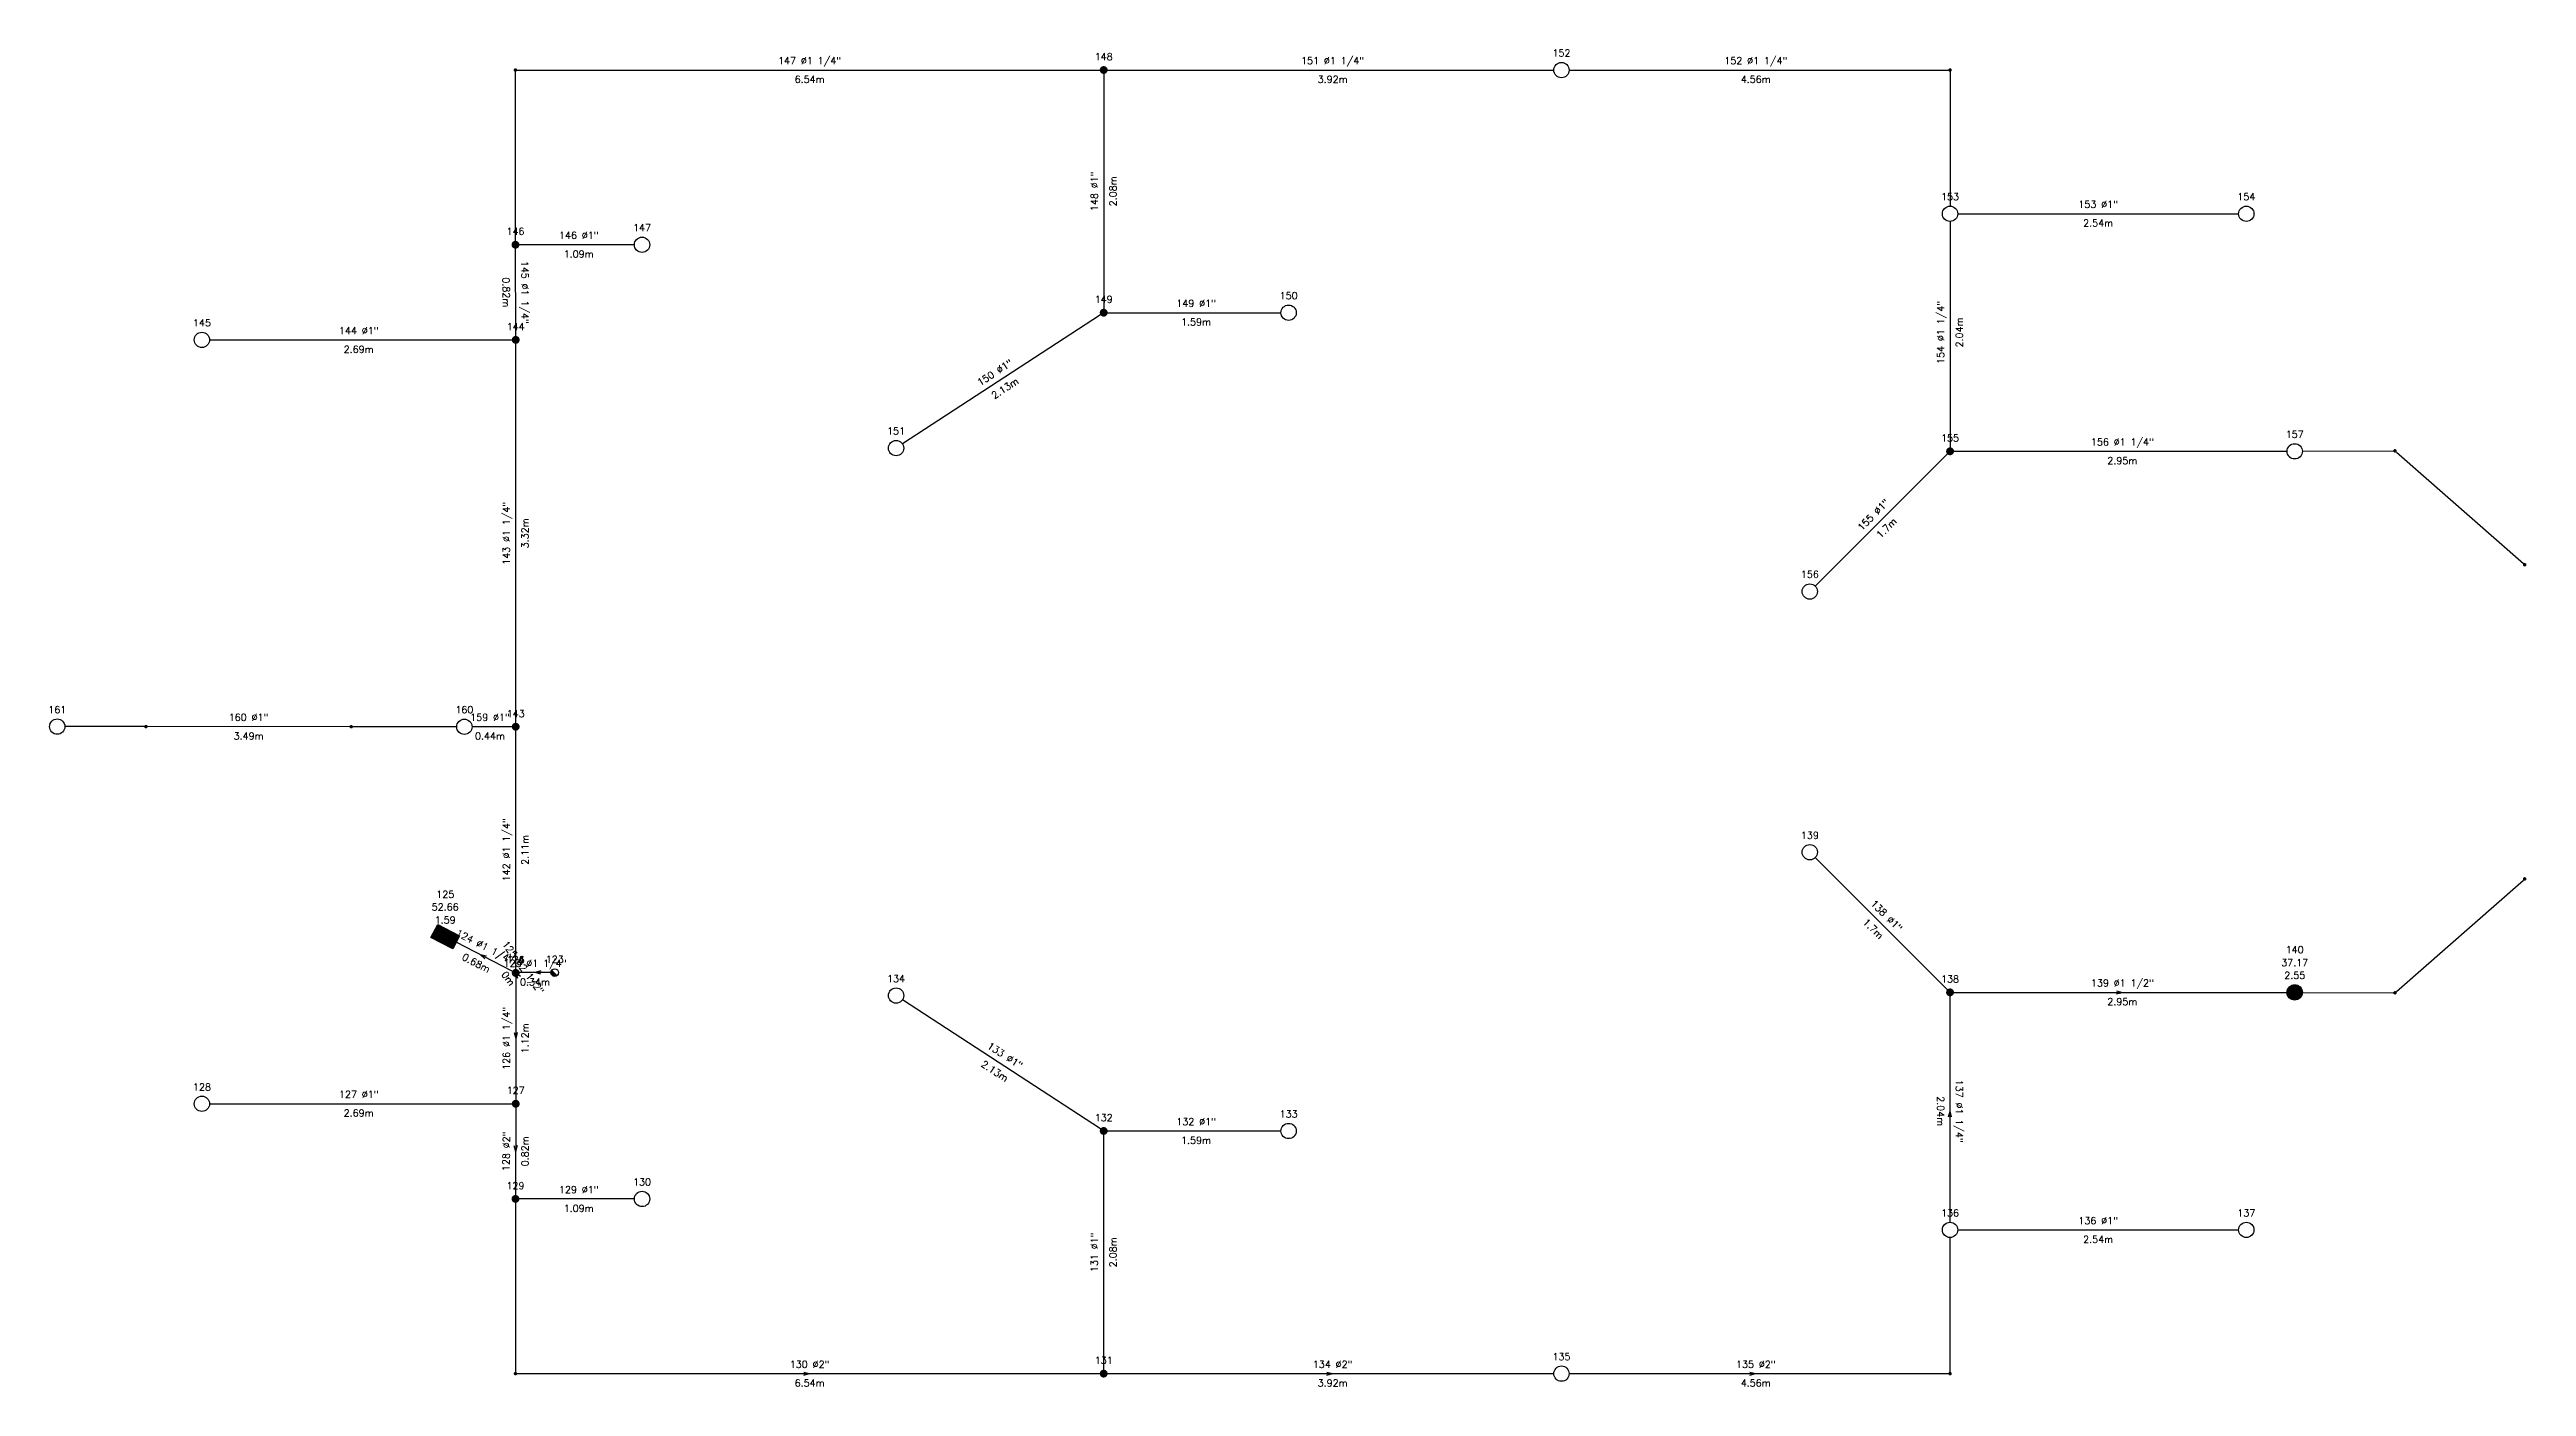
# Model space of a CAD drawing. Header units: metres. Extents: x -63.6 to 24.5, y -61.1 to 26.1.
# Drawn here: x -42.99 to -21.22, y -2.86 to 8.88 of the extents above; entities that cross this region are included whole.
import ezdxf
from ezdxf.enums import TextEntityAlignment as Align

# ---------------------------------------------------------------- set-up
doc = ezdxf.new("R2010")
doc.units = ezdxf.units.M
doc.header["$LTSCALE"] = 12.7
doc.layers.get('0').update_dxf_attribs({"linetype": 'CONTINUOUS'})
for name, color, linetype in [('TEXTO_NUDOS', 7, 'CONTINUOUS'), ('TEXTO_RAMAS', 7, 'CONTINUOUS'), ('UNIFILAR', 7, 'CONTINUOUS')]:
    doc.layers.add(name, color=color, linetype=linetype)
doc.styles.add('ROMANS', font='Romans', dxfattribs={"height": 0.0635})

msp = doc.modelspace()

# ---------------------------------------------------------------- texts
at = {"layer": 'TEXTO_NUDOS', "color": 94, "linetype": 'Continuous', "style": 'ROMANS'}
for s, p in [('148', (-33.724, 8.79, 2.562)), ('152', (-29.702, 8.823, 2.562)), ('153', (-26.288, 7.56, 2.562)), ('154', (-23.685, 7.56, 2.562)), ('146', (-38.892, 7.255, 2.562)), ('147', (-37.78, 7.287, 2.562)), ('150', (-32.099, 6.691, 2.562)), ('149', (-33.724, 6.658, 2.562)), ('145', (-41.647, 6.452, 2.562)), ('144', (-38.89, 6.419, 2.562)), ('151', (-35.548, 5.501, 2.562)), ('155', (-26.288, 5.44, 2.562)), ('157', (-23.26, 5.473, 2.562)), ('156', (-27.52, 4.241, 2.562)), ('161', (-42.918, 3.054, 1.414)), ('160', (-39.341, 3.052, 2.562)), ('143', (-38.89, 3.019, 2.562)), ('139', (-27.52, 1.95, 2.562)), ('52.66', (-39.509, 1.318, 1.537)), ('125', (-39.509, 1.431, 1.537)), ('1.59', (-39.509, 1.206, 1.537)), ('126', (-38.89, 0.857, 2.562)), ('124', (-38.89, 0.856, 1.537)), ('123', (-38.547, 0.859)), ('37.17', (-23.26, 0.831, 2.562)), ('140', (-23.26, 0.944, 2.562)), ('134', (-35.548, 0.69, 2.562)), ('138', (-26.288, 0.686, 2.562)), ('2.55', (-23.26, 0.718, 2.562)), ('128', (-41.647, -0.261, 2.562)), ('127', (-38.89, -0.293, 2.562)), ('132', (-33.724, -0.532, 2.562)), ('133', (-32.099, -0.5, 2.562)), ('129', (-38.892, -1.129, 2.562)), ('130', (-37.78, -1.096, 2.562)), ('136', (-26.288, -1.369, 2.562)), ('137', (-23.685, -1.369, 2.562)), ('131', (-33.724, -2.664, 2.562)), ('135', (-29.702, -2.632, 2.562))]:
    msp.add_text(s, height=0.0615, dxfattribs=at).set_placement(p, align=Align.CENTER)
at = {"layer": 'TEXTO_RAMAS', "color": 94, "linetype": 'Continuous', "style": 'ROMANS'}
for s, p in [('147 Ø1 1/4"', (-36.308, 8.755, 2.562)), ('151 Ø1 1/4"', (-31.713, 8.755, 2.562)), ('152 Ø1 1/4"', (-27.995, 8.755, 2.562)), ('153 Ø1"', (-24.987, 7.492, 2.562)), ('146 Ø1"', (-38.336, 7.22, 2.562)), ('149 Ø1"', (-32.912, 6.623, 2.562)), ('156 Ø1 1/4"', (-24.774, 5.405, 2.562)), ('159 Ø1"', (-39.116, 2.985, 2.562)), ('123 Ø1 1/4"', (-38.72, 0.825)), ('139 Ø1 1/2"', (-24.774, 0.651, 2.562)), ('132 Ø1"', (-32.912, -0.567, 2.562)), ('129 Ø1"', (-38.336, -1.164, 2.562)), ('136 Ø1"', (-24.987, -1.436, 2.562)), ('130 Ø2"', (-36.308, -2.699, 2.562)), ('134 Ø2"', (-31.713, -2.699, 2.562)), ('135 Ø2"', (-27.995, -2.699, 2.562))]:
    msp.add_text(s, height=0.0615, dxfattribs=at).set_placement(p, align=Align.CENTER)
for s, p in [('6.54m', (-36.308, 8.653, 2.562)), ('3.92m', (-31.713, 8.653, 2.562)), ('4.56m', (-27.995, 8.653, 2.562)), ('2.54m', (-24.987, 7.39, 2.562)), ('1.09m', (-38.336, 7.118, 2.562)), ('1.59m', (-32.912, 6.521, 2.562)), ('2.95m', (-24.774, 5.303, 2.562)), ('0.44m', (-39.116, 2.882, 2.562)), ('0.34m', (-38.72, 0.723)), ('2.95m', (-24.774, 0.549, 2.562)), ('1.59m', (-32.912, -0.669, 2.562)), ('1.09m', (-38.336, -1.266, 2.562)), ('2.54m', (-24.987, -1.538, 2.562)), ('6.54m', (-36.308, -2.801, 2.562)), ('3.92m', (-31.713, -2.801, 2.562)), ('4.56m', (-27.995, -2.801, 2.562))]:
    msp.add_text(s, height=0.0615, dxfattribs=at).set_placement(p, align=Align.TOP_CENTER)
for s, rotation, p in [('148 Ø1"', 90, (-33.775, 7.638, 2.562)), ('145 Ø1 1/4"', 270.1387, (-38.84, 6.751, 2.562)), ('154 Ø1 1/4"', 89.9948, (-26.34, 6.398, 2.562)), ('144 Ø1"', 0.0001, (-40.269, 6.384, 2.562)), ('150 Ø1"', 33.116, (-34.664, 6.02, 2.562)), ('143 Ø1 1/4"', 90, (-38.942, 4.633, 2.562)), ('155 Ø1"', 45, (-26.941, 4.774, 2.562)), ('160 Ø1"', 359.9575, (-41.237, 2.986, 1.988)), ('142 Ø1 1/4"', 90, (-38.942, 1.852, 2.562)), ('138 Ø1"', 315, (-26.868, 1.252, 2.562)), ('124 Ø1 1/4"', 332.6928, (-39.176, 0.976, 1.537)), ('125 Ø2 1/2"', 306.2036, (-38.849, 0.801, 2.05)), ('126 Ø1 1/4"', 90, (-38.942, 0.196, 2.562)), ('133 Ø1"', 326.884, (-34.608, 0.02, 2.562)), ('137 Ø1 1/4"', 270.0052, (-26.237, -0.444, 2.562)), ('127 Ø1"', 359.9999, (-40.269, -0.328, 2.562)), ('128 Ø2"', 89.8613, (-38.943, -0.797, 2.562)), ('131 Ø1"', 90, (-33.775, -1.684, 2.562))]:
    msp.add_text(s, height=0.0615, rotation=rotation, dxfattribs=at).set_placement(p, align=Align.CENTER)
for s, rotation, p in [('2.08m', 90, (-33.673, 7.638, 2.562)), ('0.82m', 270.1387, (-38.943, 6.751, 2.562)), ('2.04m', 89.9948, (-26.237, 6.398, 2.562)), ('2.69m', 0.0001, (-40.269, 6.282, 2.562)), ('2.13m', 33.116, (-34.608, 5.934, 2.562)), ('3.32m', 90, (-38.839, 4.633, 2.562)), ('1.7m', 45, (-26.868, 4.702, 2.562)), ('3.49m', 359.9575, (-41.237, 2.883, 1.988)), ('2.11m', 90, (-38.839, 1.852, 2.562)), ('1.7m', 315, (-26.941, 1.18, 2.562)), ('0.68m', 332.6928, (-39.223, 0.885, 1.537)), ('0m', 306.2036, (-38.931, 0.74, 2.05)), ('1.12m', 90, (-38.839, 0.196, 2.562)), ('2.13m', 326.884, (-34.664, -0.066, 2.562)), ('2.69m', 359.9999, (-40.269, -0.43, 2.562)), ('2.04m', 270.0052, (-26.34, -0.444, 2.562)), ('0.82m', 89.8613, (-38.84, -0.797, 2.562)), ('2.08m', 90, (-33.673, -1.684, 2.562))]:
    msp.add_text(s, height=0.0615, rotation=rotation, dxfattribs=at).set_placement(p, align=Align.TOP_CENTER)

# ---------------------------------------------------------------- blocks, each defined once
blk = doc.blocks.new('CONEXION_PLANTAS_IPCI')
at = {"color": 0, "linetype": 'Continuous'}
blk.add_circle((-0.004736, -0.005671), 1.5, dxfattribs=at)
for points in [[(-1.499779, 0.11617), (-1.504474, -0.033694), (0.363297, -1.459821), (0.216286, -1.489298)], [(-1.480147, 0.264817), (-1.499779, 0.11617), (0.506632, -1.415814), (0.363297, -1.459821)], [(-1.445772, 0.410761), (-1.480147, 0.264817), (0.644856, -1.357718), (0.506632, -1.415814)], [(-1.396999, 0.552544), (-1.445772, 0.410761), (0.77659, -1.286112), (0.644856, -1.357718)], [(-1.334315, 0.688749), (-1.396999, 0.552544), (0.900518, -1.201713), (0.77659, -1.286112)], [(-1.258346, 0.818016), (-1.334315, 0.688749), (1.0154, -1.105363), (0.900518, -1.201713)], [(-1.169852, 0.939054), (-1.258346, 0.818016), (1.047775, -1.074419), (1.0154, -1.105363)], [(-1.069716, 1.050651), (-1.169852, 0.939054), (-0.004736, -0.005671), (1.047775, -1.074419)], [(-1.504474, -0.033694), (-1.494184, -0.183278), (0.216286, -1.489298), (0.067066, -1.503952)], [(-1.494184, -0.183278), (-1.469012, -0.331087), (0.067066, -1.503952), (-0.082871, -1.503635)], [(-1.469012, -0.331087), (-1.429209, -0.475645), (-0.082871, -1.503635), (-0.232027, -1.488351)], [(-1.429209, -0.475645), (-1.375174, -0.615507), (-0.232027, -1.488351), (-0.378913, -1.458252)], [(-1.375174, -0.615507), (-1.307445, -0.749276), (-0.378913, -1.458252), (-0.52206, -1.41364)], [(-1.307445, -0.749276), (-1.226701, -0.875615), (-0.52206, -1.41364), (-0.660037, -1.35496)], [(-1.226701, -0.875615), (-1.133746, -0.993262), (-0.660037, -1.35496), (-0.791468, -1.282798)], [(-1.133746, -0.993262), (-1.029511, -1.101041), (-0.791468, -1.282798), (-0.915037, -1.197876)]]:
    blk.add_solid(points, dxfattribs=at)
blk = doc.blocks.new('BOCA_RELLENO_IPCI')
at = {"color": 0}
blk.add_solid([(-2, 1.2), (2, 1.2), (-2, -1.2), (2, -1.2)], dxfattribs=at)
blk = doc.blocks.new('BOCA_INCENDIOS_IPCI')
at = {"color": 0, "linetype": 'Continuous'}
for p, q in [((-2, 1.2), (2, 1.2)), ((-2, -1.2), (-2, 1.2)), ((-0.75, 0.85), (1.535532, 0.85)), ((2, 1.2), (2, -1.2)), ((2, -1.2), (-2, -1.2))]:
    blk.add_line(p, q, dxfattribs=at)
for radius in [0.85, 0.25]:
    blk.add_circle((-0.75, 0), radius, dxfattribs=at)
blk = doc.blocks.new('NUDO_PASO_IPCI')
at = {"color": 0, "linetype": 'Continuous'}
for points in [[(-0.742494, 0.10584), (-0.749351, 0.031185), (-0.748721, -0.043781), (-0.749351, 0.031185)], [(-0.728219, 0.179437), (-0.742494, 0.10584), (-0.74061, -0.118309), (-0.748721, -0.043781)], [(-0.706667, 0.251241), (-0.728219, 0.179437), (-0.725099, -0.191656), (-0.74061, -0.118309)], [(-0.678054, 0.320535), (-0.706667, 0.251241), (-0.702343, -0.263087), (-0.725099, -0.191656)], [(-0.642667, 0.386626), (-0.678054, 0.320535), (-0.672569, -0.33189), (-0.702343, -0.263087)], [(-0.600858, 0.448854), (-0.642667, 0.386626), (-0.636075, -0.397377), (-0.672569, -0.33189)], [(-0.553045, 0.506597), (-0.600858, 0.448854), (-0.593226, -0.458893), (-0.636075, -0.397377)], [(-0.499707, 0.559279), (-0.553045, 0.506597), (-0.544449, -0.515825), (-0.593226, -0.458893)], [(-0.441376, 0.606372), (-0.499707, 0.559279), (-0.490233, -0.567602), (-0.544449, -0.515825)], [(-0.378635, 0.647407), (-0.441376, 0.606372), (-0.431118, -0.613708), (-0.490233, -0.567602)], [(-0.31211, 0.681973), (-0.378635, 0.647407), (-0.367696, -0.653682), (-0.431118, -0.613708)], [(-0.242467, 0.709725), (-0.31211, 0.681973), (-0.300599, -0.687124), (-0.367696, -0.653682)], [(-0.170402, 0.730386), (-0.242467, 0.709725), (-0.2305, -0.713702), (-0.300599, -0.687124)], [(-0.096633, 0.743749), (-0.170402, 0.730386), (-0.158097, -0.733148), (-0.2305, -0.713702)], [(-0.0219, 0.74968), (-0.096633, 0.743749), (-0.084114, -0.745268), (-0.158097, -0.733148)], [(0.053053, 0.748121), (-0.0219, 0.74968), (-0.009291, -0.749942), (-0.084114, -0.745268)], [(0.127475, 0.739087), (0.053053, 0.748121), (0.065624, -0.747123), (-0.009291, -0.749942)], [(0.200624, 0.722669), (0.127475, 0.739087), (0.139884, -0.736839), (0.065624, -0.747123)], [(0.271768, 0.699029), (0.200624, 0.722669), (0.212747, -0.719193), (0.139884, -0.736839)], [(0.340197, 0.668406), (0.271768, 0.699029), (0.283483, -0.694361), (0.212747, -0.719193)], [(0.405227, 0.631103), (0.340197, 0.668406), (0.351388, -0.662591), (0.283483, -0.694361)], [(0.466207, 0.587495), (0.405227, 0.631103), (0.415781, -0.624201), (0.351388, -0.662591)], [(0.52253, 0.538017), (0.466207, 0.587495), (0.47602, -0.579573), (0.415781, -0.624201)], [(0.573632, 0.483163), (0.52253, 0.538017), (0.531502, -0.529155), (0.47602, -0.579573)], [(0.619002, 0.423482), (0.573632, 0.483163), (0.581674, -0.47345), (0.531502, -0.529155)], [(0.658187, 0.359569), (0.619002, 0.423482), (0.626035, -0.413014), (0.581674, -0.47345)], [(0.690796, 0.292064), (0.658187, 0.359569), (0.66414, -0.348452), (0.626035, -0.413014)], [(0.716502, 0.22164), (0.690796, 0.292064), (0.695609, -0.280407), (0.66414, -0.348452)], [(0.73505, 0.149002), (0.716502, 0.22164), (0.720128, -0.209562), (0.695609, -0.280407)], [(0.746253, 0.074875), (0.73505, 0.149002), (0.737451, -0.136622), (0.720128, -0.209562)], [(0.75, 0), (0.746253, 0.074875), (0.747407, -0.062317), (0.737451, -0.136622)]]:
    blk.add_solid(points, dxfattribs=at)
blk = doc.blocks.new('ROCIADOR_AUTOMATICO_IPCI')
at = {"color": 0, "linetype": 'Continuous'}
blk.add_circle((-0.004736, -0.005671), 1.5, dxfattribs=at)
blk = doc.blocks.new('NUDO_DERIVACION_IPCI')
at = {"color": 0, "linetype": 'Continuous'}
for points in [[(-0.742494, 0.10584), (-0.749351, 0.031185), (-0.748721, -0.043781), (-0.749351, 0.031185)], [(-0.728219, 0.179437), (-0.742494, 0.10584), (-0.74061, -0.118309), (-0.748721, -0.043781)], [(-0.706667, 0.251241), (-0.728219, 0.179437), (-0.725099, -0.191656), (-0.74061, -0.118309)], [(-0.678054, 0.320535), (-0.706667, 0.251241), (-0.702343, -0.263087), (-0.725099, -0.191656)], [(-0.642667, 0.386626), (-0.678054, 0.320535), (-0.672569, -0.33189), (-0.702343, -0.263087)], [(-0.600858, 0.448854), (-0.642667, 0.386626), (-0.636075, -0.397377), (-0.672569, -0.33189)], [(-0.553045, 0.506597), (-0.600858, 0.448854), (-0.593226, -0.458893), (-0.636075, -0.397377)], [(-0.499707, 0.559279), (-0.553045, 0.506597), (-0.544449, -0.515825), (-0.593226, -0.458893)], [(-0.441376, 0.606372), (-0.499707, 0.559279), (-0.490233, -0.567602), (-0.544449, -0.515825)], [(-0.378635, 0.647407), (-0.441376, 0.606372), (-0.431118, -0.613708), (-0.490233, -0.567602)], [(-0.31211, 0.681973), (-0.378635, 0.647407), (-0.367696, -0.653682), (-0.431118, -0.613708)], [(-0.242467, 0.709725), (-0.31211, 0.681973), (-0.300599, -0.687124), (-0.367696, -0.653682)], [(-0.170402, 0.730386), (-0.242467, 0.709725), (-0.2305, -0.713702), (-0.300599, -0.687124)], [(-0.096633, 0.743749), (-0.170402, 0.730386), (-0.158097, -0.733148), (-0.2305, -0.713702)], [(-0.0219, 0.74968), (-0.096633, 0.743749), (-0.084114, -0.745268), (-0.158097, -0.733148)], [(0.053053, 0.748121), (-0.0219, 0.74968), (-0.009291, -0.749942), (-0.084114, -0.745268)], [(0.127475, 0.739087), (0.053053, 0.748121), (0.065624, -0.747123), (-0.009291, -0.749942)], [(0.200624, 0.722669), (0.127475, 0.739087), (0.139884, -0.736839), (0.065624, -0.747123)], [(0.271768, 0.699029), (0.200624, 0.722669), (0.212747, -0.719193), (0.139884, -0.736839)], [(0.340197, 0.668406), (0.271768, 0.699029), (0.283483, -0.694361), (0.212747, -0.719193)], [(0.405227, 0.631103), (0.340197, 0.668406), (0.351388, -0.662591), (0.283483, -0.694361)], [(0.466207, 0.587495), (0.405227, 0.631103), (0.415781, -0.624201), (0.351388, -0.662591)], [(0.52253, 0.538017), (0.466207, 0.587495), (0.47602, -0.579573), (0.415781, -0.624201)], [(0.573632, 0.483163), (0.52253, 0.538017), (0.531502, -0.529155), (0.47602, -0.579573)], [(0.619002, 0.423482), (0.573632, 0.483163), (0.581674, -0.47345), (0.531502, -0.529155)], [(0.658187, 0.359569), (0.619002, 0.423482), (0.626035, -0.413014), (0.581674, -0.47345)], [(0.690796, 0.292064), (0.658187, 0.359569), (0.66414, -0.348452), (0.626035, -0.413014)], [(0.716502, 0.22164), (0.690796, 0.292064), (0.695609, -0.280407), (0.66414, -0.348452)], [(0.73505, 0.149002), (0.716502, 0.22164), (0.720128, -0.209562), (0.695609, -0.280407)], [(0.746253, 0.074875), (0.73505, 0.149002), (0.737451, -0.136622), (0.720128, -0.209562)], [(0.75, 0), (0.746253, 0.074875), (0.747407, -0.062317), (0.737451, -0.136622)]]:
    blk.add_solid(points, dxfattribs=at)
blk = doc.blocks.new('ROCIADOR_RELLENO_IPCI')
at = {"color": 0}
for points in [[(-1.484989, 0.21168), (-1.498703, 0.062371), (-1.497442, -0.087561), (-1.498703, 0.062371)], [(-1.456437, 0.358874), (-1.484989, 0.21168), (-1.48122, -0.236619), (-1.497442, -0.087561)], [(-1.413334, 0.502482), (-1.456437, 0.358874), (-1.450197, -0.383312), (-1.48122, -0.236619)], [(-1.356108, 0.64107), (-1.413334, 0.502482), (-1.404685, -0.526175), (-1.450197, -0.383312)], [(-1.285333, 0.773252), (-1.356108, 0.64107), (-1.345138, -0.663781), (-1.404685, -0.526175)], [(-1.201715, 0.897708), (-1.285333, 0.773252), (-1.27215, -0.794754), (-1.345138, -0.663781)], [(-1.106091, 1.013195), (-1.201715, 0.897708), (-1.186452, -0.917787), (-1.27215, -0.794754)], [(-0.999414, 1.118558), (-1.106091, 1.013195), (-1.088898, -1.031649), (-1.186452, -0.917787)], [(-0.882752, 1.212745), (-0.999414, 1.118558), (-0.980465, -1.135204), (-1.088898, -1.031649)], [(-0.757269, 1.294814), (-0.882752, 1.212745), (-0.862236, -1.227416), (-0.980465, -1.135204)], [(-0.62422, 1.363946), (-0.757269, 1.294814), (-0.735391, -1.307364), (-0.862236, -1.227416)], [(-0.484934, 1.41945), (-0.62422, 1.363946), (-0.601199, -1.374249), (-0.735391, -1.307364)], [(-0.340803, 1.460771), (-0.484934, 1.41945), (-0.460999, -1.427403), (-0.601199, -1.374249)], [(-0.193267, 1.487497), (-0.340803, 1.460771), (-0.316194, -1.466295), (-0.460999, -1.427403)], [(-0.043799, 1.49936), (-0.193267, 1.487497), (-0.168229, -1.490537), (-0.316194, -1.466295)], [(0.106106, 1.496242), (-0.043799, 1.49936), (-0.018583, -1.499885), (-0.168229, -1.490537)], [(0.254951, 1.478175), (0.106106, 1.496242), (0.131249, -1.494247), (-0.018583, -1.499885)], [(0.401248, 1.445337), (0.254951, 1.478175), (0.279769, -1.473679), (0.131249, -1.494247)], [(0.543537, 1.398059), (0.401248, 1.445337), (0.425493, -1.438386), (0.279769, -1.473679)], [(0.680394, 1.336811), (0.543537, 1.398059), (0.566967, -1.388722), (0.425493, -1.438386)], [(0.810453, 1.262206), (0.680394, 1.336811), (0.702775, -1.325182), (0.566967, -1.388722)], [(0.932415, 1.17499), (0.810453, 1.262206), (0.831562, -1.248401), (0.702775, -1.325182)], [(1.04506, 1.076034), (0.932415, 1.17499), (0.952039, -1.159147), (0.831562, -1.248401)], [(1.147263, 0.966327), (1.04506, 1.076034), (1.063005, -1.05831), (0.952039, -1.159147)], [(1.238003, 0.846964), (1.147263, 0.966327), (1.163349, -0.9469), (1.063005, -1.05831)], [(1.316374, 0.719138), (1.238003, 0.846964), (1.252069, -0.826028), (1.163349, -0.9469)], [(1.381591, 0.584128), (1.316374, 0.719138), (1.328279, -0.696903), (1.252069, -0.826028)], [(1.433005, 0.44328), (1.381591, 0.584128), (1.391218, -0.560815), (1.328279, -0.696903)], [(1.4701, 0.298004), (1.433005, 0.44328), (1.440255, -0.419123), (1.391218, -0.560815)], [(1.492506, 0.14975), (1.4701, 0.298004), (1.474903, -0.273244), (1.440255, -0.419123)], [(1.5, 0), (1.492506, 0.14975), (1.494813, -0.124634), (1.474903, -0.273244)]]:
    blk.add_solid(points, dxfattribs=at)

# ---------------------------------------------------------------- linework, layer by layer
at = {"layer": 'UNIFILAR', "color": 94, "linetype": 'Continuous'}
for p, q in [((-38.892, 7.204, 2.562), (-38.892, 8.689, 2.562)), ((-38.877, 8.704, 2.562), (-33.759, 8.704, 2.562)), ((-33.724, 8.669, 2.562), (-33.724, 6.607, 2.562)), ((-33.689, 8.704, 2.562), (-29.769, 8.704, 2.562)), ((-29.635, 8.704, 2.562), (-26.304, 8.704, 2.562)), ((-26.288, 8.689, 2.562), (-26.288, 7.508, 2.562)), ((-26.221, 7.441, 2.562), (-23.752, 7.441, 2.562)), ((-26.288, 7.374, 2.562), (-26.288, 5.389, 2.562)), ((-38.89, 6.368, 2.562), (-38.892, 7.134, 2.562)), ((-37.847, 7.169, 2.562), (-38.858, 7.169, 2.562)), ((-33.753, 6.553, 2.562), (-35.492, 5.419, 2.562)), ((-33.689, 6.572, 2.562), (-32.167, 6.572, 2.562)), ((-41.58, 6.333, 2.562), (-38.925, 6.333, 2.562)), ((-38.89, 2.968, 2.562), (-38.89, 6.299, 2.562)), ((-26.313, 5.33, 2.562), (-27.473, 4.17, 2.562)), ((-26.254, 5.354, 2.562), (-23.328, 5.354, 2.562)), ((-23.193, 5.354, 2.562), (-22.394, 5.358, 2.562)), ((-22.367, 5.347, 2.562), (-21.251, 4.367, 2.562)), ((-42.155, 2.935, 1.414), (-42.851, 2.935, 1.414)), ((-40.351, 2.934, 2.562), (-42.124, 2.935, 1.414)), ((-39.408, 2.934, 2.562), (-40.32, 2.934, 2.562)), ((-38.925, 2.934, 2.562), (-39.274, 2.934, 2.562)), ((-38.89, 0.806, 2.562), (-38.89, 2.899, 2.562)), ((-26.313, 0.624, 2.562), (-27.473, 1.784, 2.562)), ((-22.367, 0.607, 2.562), (-21.251, 1.587, 2.562)), ((-38.921, 0.786, 1.537), (-39.413, 1.04, 1.537)), ((-39.16, 0.894, 1.537), (-39.199, 0.93, 1.537)), ((-39.147, 0.919, 1.537), (-39.199, 0.93, 1.537)), ((-38.894, 0.774), (-38.89, 0.77, 1.537)), ((-38.89, 0.77, 1.537), (-38.89, 0.771, 2.562)), ((-38.871, 0.721, 1.999), (-38.89, 0.771, 2.05)), ((-38.848, 0.738, 1.999), (-38.89, 0.771, 2.05)), ((-38.89, 0.736, 2.562), (-38.89, -0.345, 2.562)), ((-38.581, 0.774), (-38.879, 0.774)), ((-38.669, 0.789), (-38.72, 0.774)), ((-38.669, 0.76), (-38.72, 0.774)), ((-33.753, -0.599, 2.562), (-35.492, 0.535, 2.562)), ((-26.288, -1.42, 2.562), (-26.288, 0.565, 2.562)), ((-26.254, 0.6, 2.562), (-23.328, 0.6, 2.562)), ((-24.826, 0.614, 2.562), (-24.774, 0.6, 2.562)), ((-24.826, 0.586, 2.562), (-24.774, 0.6, 2.562)), ((-23.193, 0.6, 2.562), (-22.394, 0.596, 2.562)), ((-38.905, 0.247, 2.562), (-38.89, 0.196, 2.562)), ((-38.876, 0.247, 2.562), (-38.89, 0.196, 2.562)), ((-41.58, -0.379, 2.562), (-38.925, -0.379, 2.562)), ((-38.89, -0.414, 2.562), (-38.892, -1.18, 2.562)), ((-33.724, -2.715, 2.562), (-33.724, -0.653, 2.562)), ((-33.689, -0.618, 2.562), (-32.167, -0.618, 2.562)), ((-26.303, -0.495, 2.562), (-26.288, -0.444, 2.562)), ((-26.274, -0.495, 2.562), (-26.288, -0.444, 2.562)), ((-38.906, -0.746, 2.562), (-38.891, -0.797, 2.562)), ((-38.877, -0.746, 2.562), (-38.891, -0.797, 2.562)), ((-38.892, -1.249, 2.562), (-38.892, -2.735, 2.562)), ((-37.847, -1.215, 2.562), (-38.858, -1.215, 2.562)), ((-26.221, -1.487, 2.562), (-23.752, -1.487, 2.562)), ((-26.288, -2.735, 2.562), (-26.288, -1.554, 2.562)), ((-38.877, -2.75, 2.562), (-33.759, -2.75, 2.562)), ((-36.359, -2.736, 2.562), (-36.308, -2.75, 2.562)), ((-36.359, -2.764, 2.562), (-36.308, -2.75, 2.562)), ((-33.689, -2.75, 2.562), (-29.769, -2.75, 2.562)), ((-31.764, -2.736, 2.562), (-31.713, -2.75, 2.562)), ((-31.764, -2.764, 2.562), (-31.713, -2.75, 2.562)), ((-29.635, -2.75, 2.562), (-26.304, -2.75, 2.562)), ((-28.046, -2.736, 2.562), (-27.995, -2.75, 2.562)), ((-28.046, -2.764, 2.562), (-27.995, -2.75, 2.562))]:
    msp.add_line(p, q, dxfattribs=at)

# ---------------------------------------------------------------- block references
at = {"layer": 'UNIFILAR', "color": 94, "linetype": 'Continuous', "zscale": 1.024943720238734}
for name, p, xscale, yscale in [('NUDO_PASO_IPCI', (-38.892, 8.704, 2.562), 0.02049887440477468, 0.02049887440477468), ('NUDO_DERIVACION_IPCI', (-33.724, 8.704, 2.562), 0.04612246741074302, 0.04612246741074302), ('ROCIADOR_AUTOMATICO_IPCI', (-29.702, 8.704, 2.562), 0.0448412877604446, 0.0448412877604446), ('NUDO_PASO_IPCI', (-26.288, 8.704, 2.562), 0.02049887440477468, 0.02049887440477468), ('ROCIADOR_AUTOMATICO_IPCI', (-26.288, 7.441, 2.562), 0.0448412877604446, 0.0448412877604446), ('ROCIADOR_AUTOMATICO_IPCI', (-23.685, 7.441, 2.562), 0.0448412877604446, 0.0448412877604446), ('NUDO_DERIVACION_IPCI', (-38.892, 7.169, 2.562), 0.04612246741074302, 0.04612246741074302), ('ROCIADOR_AUTOMATICO_IPCI', (-37.78, 7.169, 2.562), 0.0448412877604446, 0.0448412877604446), ('NUDO_DERIVACION_IPCI', (-33.724, 6.572, 2.562), 0.04612246741074302, 0.04612246741074302), ('ROCIADOR_AUTOMATICO_IPCI', (-32.099, 6.572, 2.562), 0.0448412877604446, 0.0448412877604446), ('ROCIADOR_AUTOMATICO_IPCI', (-41.647, 6.333, 2.562), 0.0448412877604446, 0.0448412877604446), ('NUDO_DERIVACION_IPCI', (-38.89, 6.333, 2.562), 0.04612246741074302, 0.04612246741074302), ('ROCIADOR_AUTOMATICO_IPCI', (-35.548, 5.382, 2.562), 0.0448412877604446, 0.0448412877604446), ('NUDO_DERIVACION_IPCI', (-26.288, 5.354, 2.562), 0.04612246741074302, 0.04612246741074302), ('ROCIADOR_AUTOMATICO_IPCI', (-23.26, 5.354, 2.562), 0.0448412877604446, 0.0448412877604446), ('NUDO_PASO_IPCI', (-22.379, 5.358, 2.562), 0.02049887440477468, 0.02049887440477468), ('NUDO_PASO_IPCI', (-21.239, 4.357, 2.562), 0.02049887440477468, 0.02049887440477468), ('ROCIADOR_AUTOMATICO_IPCI', (-27.52, 4.122, 2.562), 0.0448412877604446, 0.0448412877604446), ('ROCIADOR_AUTOMATICO_IPCI', (-42.918, 2.935, 1.414), 0.0448412877604446, 0.0448412877604446), ('NUDO_PASO_IPCI', (-42.139, 2.935, 1.414), 0.02049887440477468, 0.02049887440477468), ('NUDO_PASO_IPCI', (-40.335, 2.934, 2.562), 0.02049887440477468, 0.02049887440477468), ('ROCIADOR_AUTOMATICO_IPCI', (-39.341, 2.934, 2.562), 0.0448412877604446, 0.0448412877604446), ('NUDO_DERIVACION_IPCI', (-38.89, 2.934, 2.562), 0.04612246741074302, 0.04612246741074302), ('ROCIADOR_AUTOMATICO_IPCI', (-27.52, 1.832, 2.562), 0.0448412877604446, 0.0448412877604446), ('NUDO_PASO_IPCI', (-21.239, 1.597, 2.562), 0.02049887440477468, 0.02049887440477468), ('NUDO_DERIVACION_IPCI', (-38.89, 0.771, 2.562), 0.04612246741074302, 0.04612246741074302), ('NUDO_DERIVACION_IPCI', (-38.89, 0.77, 1.537), 0.04612246741074302, 0.04612246741074302), ('NUDO_PASO_IPCI', (-38.894, 0.774), 0.02049887440477468, 0.02049887440477468), ('CONEXION_PLANTAS_IPCI', (-38.547, 0.774), 0.02254876184525214, 0.02254876184525214), ('ROCIADOR_AUTOMATICO_IPCI', (-23.26, 0.6, 2.562), 0.0448412877604446, 0.0448412877604446), ('ROCIADOR_AUTOMATICO_IPCI', (-35.548, 0.572, 2.562), 0.0448412877604446, 0.0448412877604446), ('NUDO_DERIVACION_IPCI', (-26.288, 0.6, 2.562), 0.04612246741074302, 0.04612246741074302), ('NUDO_PASO_IPCI', (-22.379, 0.596, 2.562), 0.02049887440477468, 0.02049887440477468), ('ROCIADOR_AUTOMATICO_IPCI', (-41.647, -0.379, 2.562), 0.0448412877604446, 0.0448412877604446), ('NUDO_DERIVACION_IPCI', (-38.89, -0.379, 2.562), 0.04612246741074302, 0.04612246741074302), ('NUDO_DERIVACION_IPCI', (-33.724, -0.618, 2.562), 0.04612246741074302, 0.04612246741074302), ('ROCIADOR_AUTOMATICO_IPCI', (-32.099, -0.618, 2.562), 0.0448412877604446, 0.0448412877604446), ('NUDO_DERIVACION_IPCI', (-38.892, -1.215, 2.562), 0.04612246741074302, 0.04612246741074302), ('ROCIADOR_AUTOMATICO_IPCI', (-37.78, -1.215, 2.562), 0.0448412877604446, 0.0448412877604446), ('ROCIADOR_AUTOMATICO_IPCI', (-26.288, -1.487, 2.562), 0.0448412877604446, 0.0448412877604446), ('ROCIADOR_AUTOMATICO_IPCI', (-23.685, -1.487, 2.562), 0.0448412877604446, 0.0448412877604446), ('NUDO_PASO_IPCI', (-38.892, -2.75, 2.562), 0.02049887440477468, 0.02049887440477468), ('NUDO_DERIVACION_IPCI', (-33.724, -2.75, 2.562), 0.04612246741074302, 0.04612246741074302), ('ROCIADOR_AUTOMATICO_IPCI', (-29.702, -2.75, 2.562), 0.0448412877604446, 0.0448412877604446), ('NUDO_PASO_IPCI', (-26.288, -2.75, 2.562), 0.02049887440477468, 0.02049887440477468)]:
    msp.add_blockref(name, p, dxfattribs=dict(at, xscale=xscale, yscale=yscale))
at = {"layer": 'UNIFILAR', "color": 4, "linetype": 'Continuous', "xscale": 0.05380954531253351, "yscale": 0.05380954531253351, "zscale": 1.024943720238734, "rotation": 332.5}
msp.add_blockref('BOCA_RELLENO_IPCI', (-39.509, 1.09, 1.537), dxfattribs=at)
at = {"layer": 'UNIFILAR', "color": 94, "linetype": 'Continuous', "xscale": 0.05380954531253351, "yscale": 0.05380954531253351, "zscale": 1.024943720238734, "rotation": 332.5}
msp.add_blockref('BOCA_INCENDIOS_IPCI', (-39.509, 1.09, 1.537), dxfattribs=at)
at = {"layer": 'UNIFILAR', "color": 4, "linetype": 'Continuous', "xscale": 0.0448412877604446, "yscale": 0.0448412877604446, "zscale": 1.024943720238734}
msp.add_blockref('ROCIADOR_RELLENO_IPCI', (-23.26, 0.6, 2.562), dxfattribs=at)

msp.set_redraw_order([(e.dxf.handle, doc.entitydb.next_handle()) for e in msp.query("TEXT MTEXT ATTDEF DIMENSION ARC_DIMENSION")])  # texts and dimensions are drawn at this point

doc.saveas('drawing.dxf')
